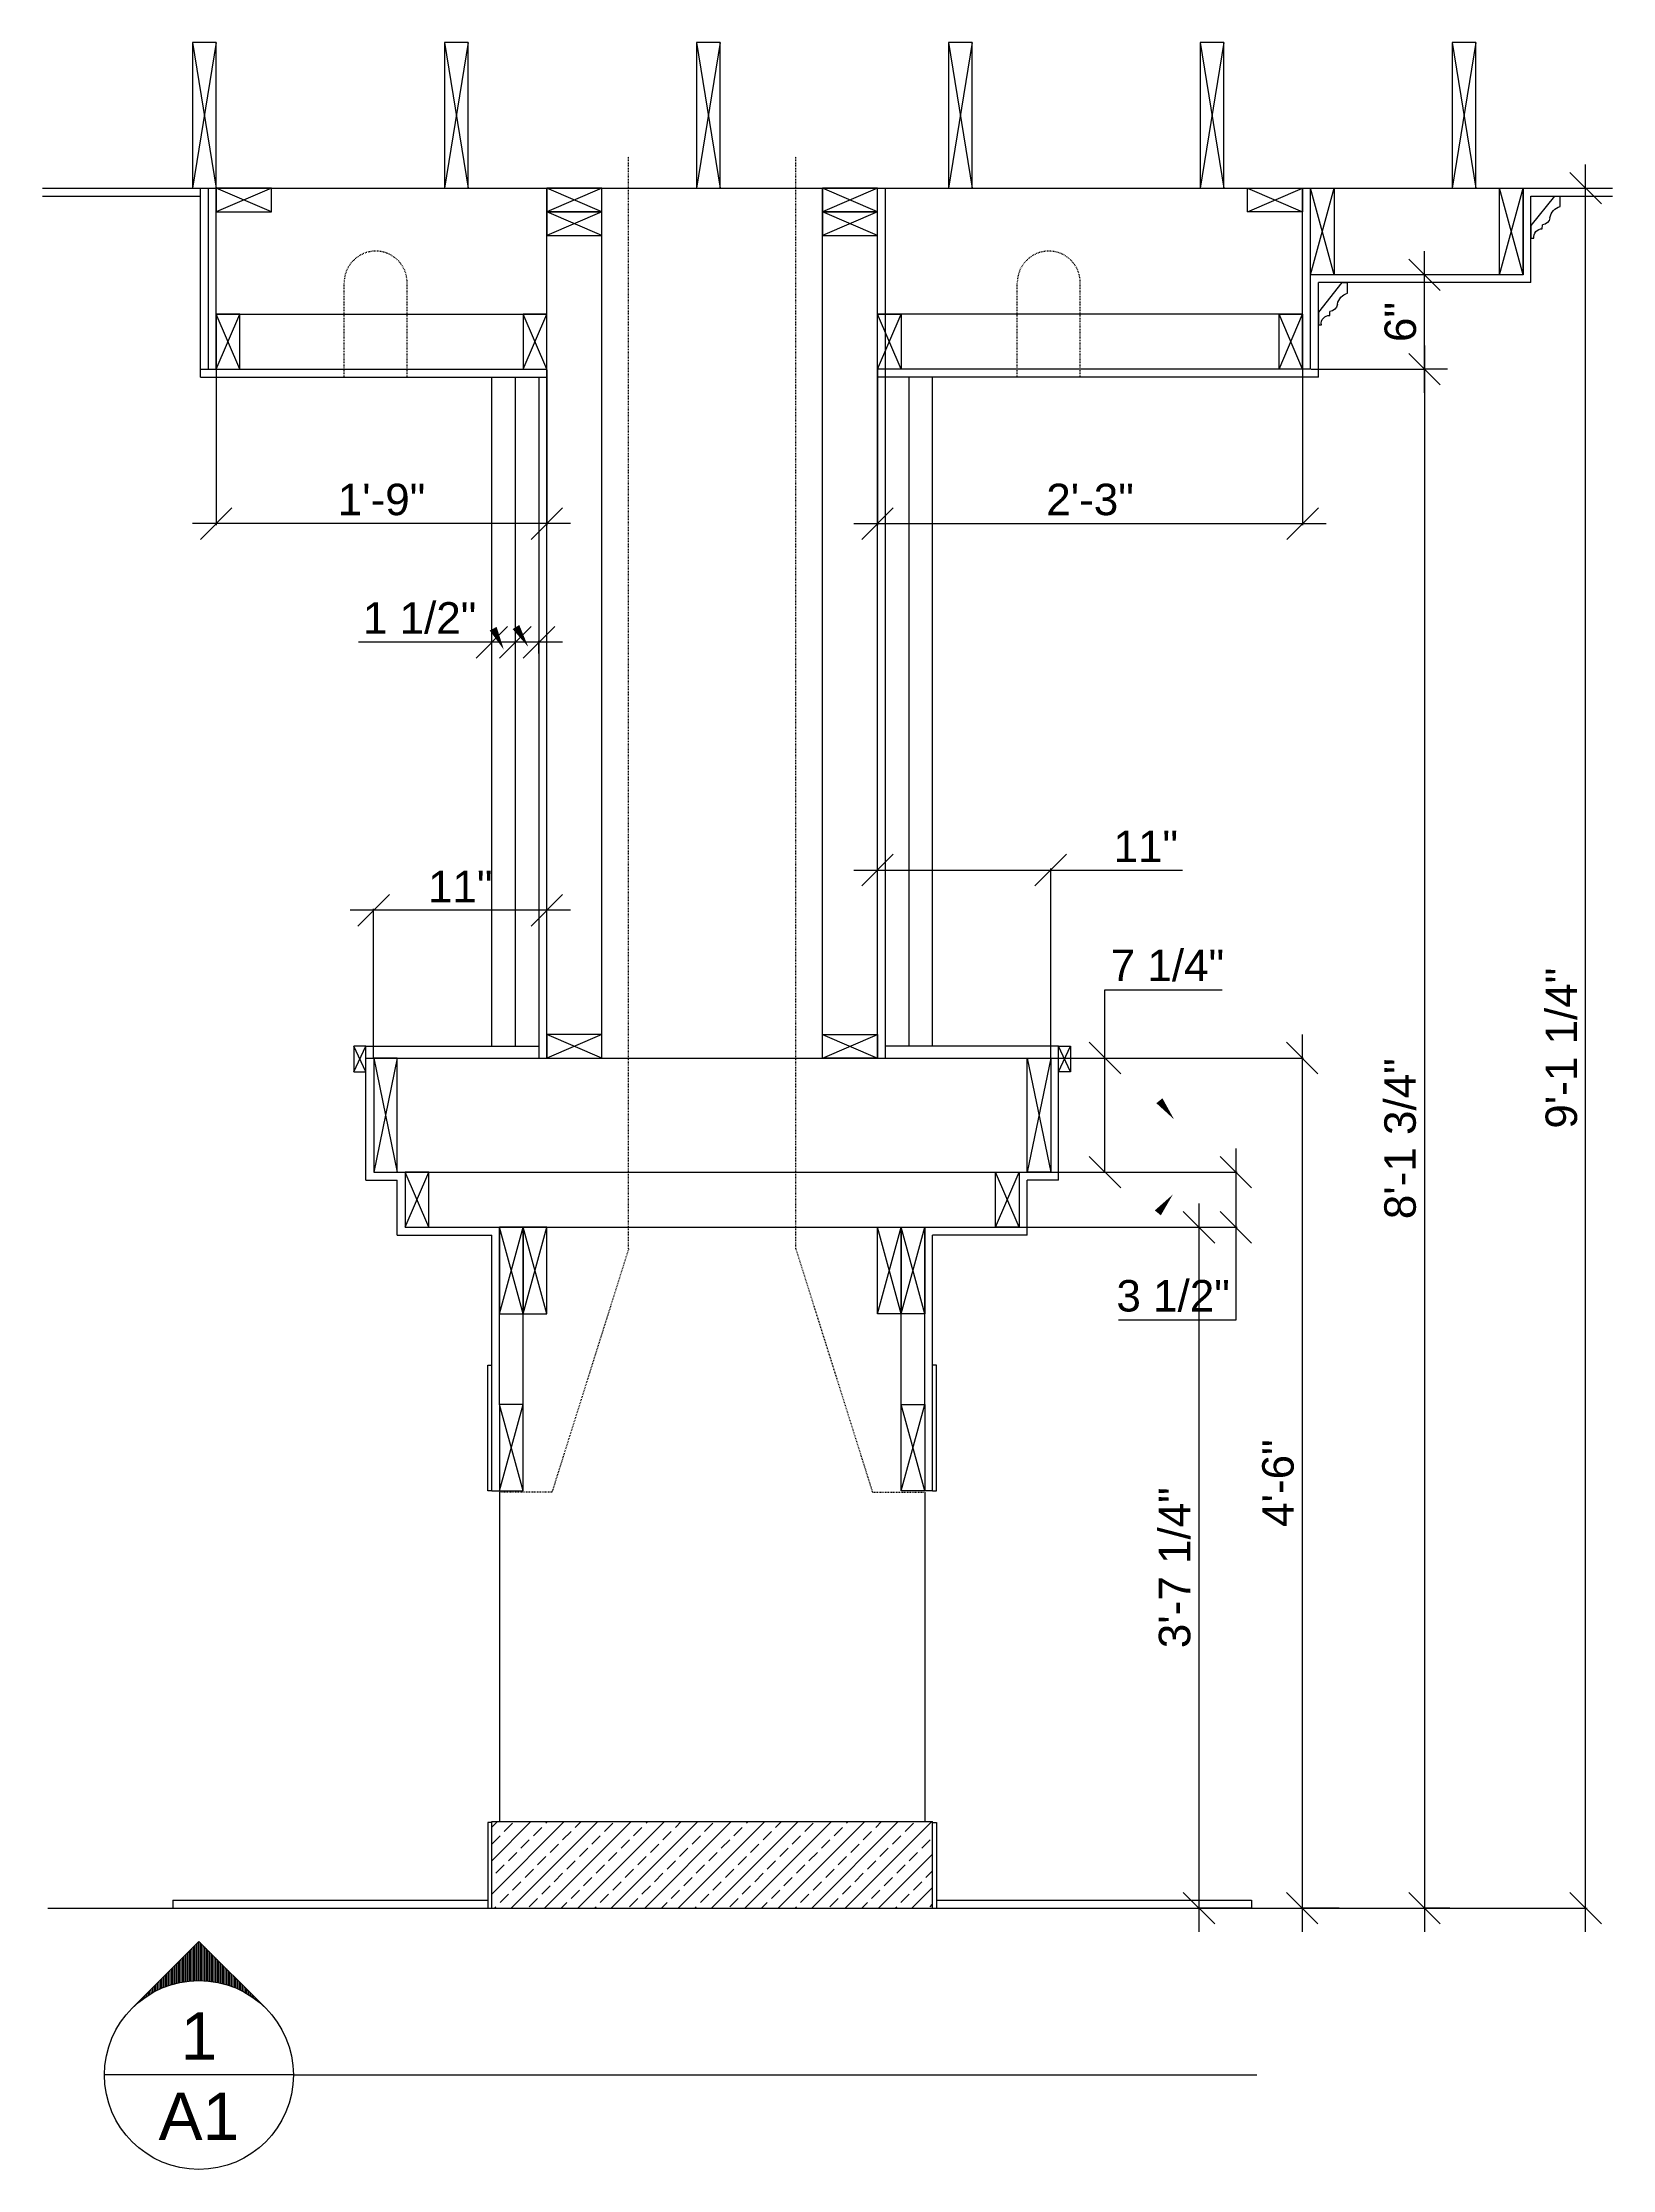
# Model space of a CAD drawing. Header units: inches. Extents: x 13 to 1535, y 73 to 1048.
# Drawn here: x 345.5 to 544.9, y 745.1 to 1015.3 of the extents above; entities that cross this region are included whole.
import ezdxf
from ezdxf.enums import TextEntityAlignment as Align

# ---------------------------------------------------------------- set-up
doc = ezdxf.new("R2010")
doc.units = ezdxf.units.IN
doc.header["$MEASUREMENT"] = 0
doc.linetypes.add('TINYDASH', pattern=[0.06, 0.03, -0.03])
for name, color, linetype in [('AR INTERIOR ELEV', 3, 'Continuous'), ('DETAIL', 14, 'Continuous'), ('DIMENSIONS', 240, 'Continuous'), ('GENERAL NOTE', 4, 'Continuous'), ('TITLES', 7, 'Continuous')]:
    doc.layers.add(name, color=color, linetype=linetype)
doc.styles.add('DIMTXT', font='ARIAL.TTF', dxfattribs={"height": 4})
doc.styles.add('RMNAMES', font='ARIAL.TTF', dxfattribs={"height": 9})
doc.dimstyles.new('Arch', dxfattribs={"dimtxt": 0.1875, "dimasz": 4, "dimexe": 0.179993, "dimexo": 0.0625, "dimgap": 1, "dimtad": 1, "dimtoh": 1, "dimdec": 4, "dimzin": 0, "dimdsep": 46, "dimlunit": 4, "dimtxsty": 'DIMTXT', "dimblk1": 'OBLIQUE', "dimblk2": 'OBLIQUE', "dimsah": 1, "dimcen": 0.089996, "dimdle": 3, "dimadec": 0, "dimazin": 0, "dimtfac": 1, "dimtdec": 4, "dimtofl": 0, "dimtmove": 0, "dimatfit": 3, "dimldrblk": 'OBLIQUE', "dimfxl": 1, "dimfrac": 2, "dimtolj": 1, "dimtzin": 0, "dimarcsym": 0})

# ---------------------------------------------------------------- blocks, each defined once
blk = doc.blocks.new('DETCO 4')
at = {"layer": 'TITLES'}
blk.add_line((12, 0), (-12, 0), dxfattribs=at)
at = {"layer": 'TITLES', "color": 6, "style": 'RMNAMES'}
for tag, p in [('LTR', (0, 1.95)), ('SHT', (0, -8.25))]:
    blk.add_attdef(tag, text='', height=6, dxfattribs=at).set_placement(p, align=Align.CENTER)
blk = doc.blocks.new('325 CROWN')
at = {"layer": 'DETAIL'}
for p, q in [((-1.49, 0), (-1.85, 0)), ((-1.85, -0.66), (-1.85, 0)), ((-1.49, 0), (0, -1.87)), ((-0.72, -2.08), (-0.73, -1.83)), ((0, -2.68), (-0.19, -2.68)), ((0, -1.87), (0, -2.68))]:
    blk.add_line(p, q, dxfattribs=at)
for centre, radius, start, end in [((-2.12, -1.55), 0.93, 10.9865, 73.2786), ((-0.69, -1.31), 0.521, 187.2019, 266.2083), ((-0.7, -2.6), 0.516, 351.066, 92.3813)]:
    blk.add_arc(centre, radius, start, end, dxfattribs=at)
blk = doc.blocks.new('2X6 SEC')
at = {"layer": 'DETAIL'}
for p, q in [((0, 5.5), (-1.5, 5.5)), ((-1.5, 5.5), (-1.5, 0)), ((-1.5, 5.5), (0, 0)), ((0, 5.5), (-1.5, 0)), ((0, 0), (0, 5.5)), ((-1.5, 0), (0, 0))]:
    blk.add_line(p, q, dxfattribs=at)
blk = doc.blocks.new('2X10 SEC')
at = {"layer": 'DETAIL'}
for p, q in [((0, 9.25), (-1.5, 9.25)), ((-1.5, 9.25), (-1.5, 0)), ((-1.5, 9.25), (0, 0)), ((0, 9.25), (-1.5, 0)), ((0, 0), (0, 9.25)), ((-1.5, 0), (0, 0))]:
    blk.add_line(p, q, dxfattribs=at)
blk = doc.blocks.new('_OBLIQUE')
at = {"color": 0, "linetype": 'ByBlock'}
blk.add_line((-0.5, -0.5), (0.5, 0.5), dxfattribs=at)
blk = doc.blocks.new('*D115')
at = {"layer": 'Defpoints', "color": 0}
for p in [(473.53, 910.22), (451.53, 886.34), (473.53, 886.34)]:
    blk.add_point(p, dxfattribs=at)
at = {"layer": 'DIMENSIONS', "color": 0, "lineweight": -2}
for p, q in [((448.53, 910.22), (473.53, 910.22)), ((451.53, 886.4), (451.53, 910.4)), ((473.53, 886.4), (473.53, 910.4)), ((473.53, 910.22), (490.27, 910.22))]:
    blk.add_line(p, q, dxfattribs=at)
at = {"layer": 'DIMENSIONS', "color": 0, "lineweight": -2, "xscale": 4, "yscale": 4, "zscale": 4, "rotation": 180}
blk.add_blockref('_OBLIQUE', (451.53, 910.22), dxfattribs=at)
at = {"layer": 'DIMENSIONS', "color": 0, "lineweight": -2, "xscale": 4, "yscale": 4, "zscale": 4}
blk.add_blockref('_OBLIQUE', (473.53, 910.22), dxfattribs=at)
at = {"layer": 'DIMENSIONS', "color": 0, "insert": (485.61, 913.23), "char_height": 4, "attachment_point": 5, "style": 'DIMTXT'}
blk.add_mtext('\\A1;11"', dxfattribs=at)
blk = doc.blocks.new('*D116')
at = {"layer": 'Defpoints', "color": 0}
for p in [(387.53, 905.11), (387.53, 886.34), (409.53, 886.34)]:
    blk.add_point(p, dxfattribs=at)
at = {"layer": 'DIMENSIONS', "color": 0, "lineweight": -2}
for p, q in [((387.53, 886.4), (387.53, 905.29)), ((409.53, 886.4), (409.53, 905.29)), ((412.53, 905.11), (384.53, 905.11))]:
    blk.add_line(p, q, dxfattribs=at)
at = {"layer": 'DIMENSIONS', "color": 0, "lineweight": -2, "xscale": 4, "yscale": 4, "zscale": 4, "rotation": 180}
blk.add_blockref('_OBLIQUE', (387.53, 905.11), dxfattribs=at)
at = {"layer": 'DIMENSIONS', "color": 0, "lineweight": -2, "xscale": 4, "yscale": 4, "zscale": 4}
blk.add_blockref('_OBLIQUE', (409.53, 905.11), dxfattribs=at)
at = {"layer": 'DIMENSIONS', "color": 0, "insert": (398.53, 908.12), "char_height": 4, "attachment_point": 5, "style": 'DIMTXT'}
blk.add_mtext('\\A1;11"', dxfattribs=at)
blk = doc.blocks.new('*D117')
at = {"layer": 'Defpoints', "color": 0}
for p in [(451.53, 973.84), (505.53, 973.84), (505.53, 954.23)]:
    blk.add_point(p, dxfattribs=at)
at = {"layer": 'DIMENSIONS', "color": 0, "lineweight": -2}
for p, q in [((451.53, 973.78), (451.53, 954.05)), ((505.53, 973.78), (505.53, 954.05)), ((448.53, 954.23), (508.53, 954.23))]:
    blk.add_line(p, q, dxfattribs=at)
at = {"layer": 'DIMENSIONS', "color": 0, "lineweight": -2, "xscale": 4, "yscale": 4, "zscale": 4, "rotation": 180}
blk.add_blockref('_OBLIQUE', (451.53, 954.23), dxfattribs=at)
at = {"layer": 'DIMENSIONS', "color": 0, "lineweight": -2, "xscale": 4, "yscale": 4, "zscale": 4}
blk.add_blockref('_OBLIQUE', (505.53, 954.23), dxfattribs=at)
at = {"layer": 'DIMENSIONS', "color": 0, "insert": (478.53, 957.27), "char_height": 4, "attachment_point": 5, "style": 'DIMTXT'}
blk.add_mtext('\\A1;2\'-3"', dxfattribs=at)
blk = doc.blocks.new('*D118')
at = {"layer": 'Defpoints', "color": 0}
for p in [(402.53, 939.15), (402.53, 937.66), (405.53, 937.66)]:
    blk.add_point(p, dxfattribs=at)
at = {"layer": 'DIMENSIONS', "color": 0, "lineweight": -2}
for p, q in [((402.53, 939.15), (392.87, 939.15)), ((402.53, 937.72), (402.53, 939.33)), ((408.53, 939.15), (402.53, 939.15)), ((405.53, 937.72), (405.53, 939.33))]:
    blk.add_line(p, q, dxfattribs=at)
at = {"layer": 'DIMENSIONS', "color": 0, "lineweight": -2, "xscale": 4, "yscale": 4, "zscale": 4, "rotation": 180}
blk.add_blockref('_OBLIQUE', (402.53, 939.15), dxfattribs=at)
at = {"layer": 'DIMENSIONS', "color": 0, "lineweight": -2, "xscale": 4, "yscale": 4, "zscale": 4}
blk.add_blockref('_OBLIQUE', (405.53, 939.15), dxfattribs=at)
blk = doc.blocks.new('*D119')
at = {"layer": 'Defpoints', "color": 0}
for p in [(405.53, 939.15), (405.53, 937.66), (408.53, 937.66)]:
    blk.add_point(p, dxfattribs=at)
at = {"layer": 'DIMENSIONS', "color": 0, "lineweight": -2}
for p, q in [((405.53, 939.15), (385.6, 939.15)), ((405.53, 937.72), (405.53, 939.33)), ((411.53, 939.15), (405.53, 939.15)), ((408.53, 937.72), (408.53, 939.33))]:
    blk.add_line(p, q, dxfattribs=at)
at = {"layer": 'DIMENSIONS', "color": 0, "lineweight": -2, "xscale": 4, "yscale": 4, "zscale": 4, "rotation": 180}
blk.add_blockref('_OBLIQUE', (405.53, 939.15), dxfattribs=at)
at = {"layer": 'DIMENSIONS', "color": 0, "lineweight": -2, "xscale": 4, "yscale": 4, "zscale": 4}
blk.add_blockref('_OBLIQUE', (408.53, 939.15), dxfattribs=at)
at = {"layer": 'DIMENSIONS', "color": 0, "insert": (393.37, 942.22), "char_height": 4, "attachment_point": 5, "style": 'DIMTXT'}
blk.add_mtext('\\A1;1 1/2"', dxfattribs=at)
blk = doc.blocks.new('*D120')
at = {"layer": 'Defpoints', "color": 0}
for p in [(367.53, 973.84), (409.53, 973.84), (367.53, 954.23)]:
    blk.add_point(p, dxfattribs=at)
at = {"layer": 'DIMENSIONS', "color": 0, "lineweight": -2}
for p, q in [((367.53, 973.78), (367.53, 954.05)), ((409.53, 973.78), (409.53, 954.05)), ((412.53, 954.23), (364.53, 954.23))]:
    blk.add_line(p, q, dxfattribs=at)
at = {"layer": 'DIMENSIONS', "color": 0, "lineweight": -2, "xscale": 4, "yscale": 4, "zscale": 4, "rotation": 180}
blk.add_blockref('_OBLIQUE', (367.53, 954.23), dxfattribs=at)
at = {"layer": 'DIMENSIONS', "color": 0, "lineweight": -2, "xscale": 4, "yscale": 4, "zscale": 4}
blk.add_blockref('_OBLIQUE', (409.53, 954.23), dxfattribs=at)
at = {"layer": 'DIMENSIONS', "color": 0, "insert": (388.53, 957.27), "char_height": 4, "attachment_point": 5, "style": 'DIMTXT'}
blk.add_mtext('\\A1;1\'-9"', dxfattribs=at)
blk = doc.blocks.new('*D121')
at = {"layer": 'Defpoints', "color": 0}
for p in [(468.03, 864.84), (492.36, 778.34), (499.03, 778.34)]:
    blk.add_point(p, dxfattribs=at)
at = {"layer": 'DIMENSIONS', "color": 0, "lineweight": -2}
for p, q in [((492.36, 867.84), (492.36, 775.34)), ((468.1, 864.84), (492.54, 864.84)), ((498.97, 778.34), (492.18, 778.34))]:
    blk.add_line(p, q, dxfattribs=at)
at = {"layer": 'DIMENSIONS', "color": 0, "lineweight": -2, "xscale": 4, "yscale": 4, "zscale": 4}
for p, rotation in [((492.36, 864.84), 90), ((492.36, 778.34), 270)]:
    blk.add_blockref('_OBLIQUE', p, dxfattribs=dict(at, rotation=rotation))
at = {"layer": 'DIMENSIONS', "color": 0, "insert": (489.29, 821.59), "char_height": 4, "attachment_point": 5, "rotation": 90, "style": 'DIMTXT'}
blk.add_mtext('\\A1;3\'-7 1/4"', dxfattribs=at)
blk = doc.blocks.new('*D122')
at = {"layer": 'Defpoints', "color": 0}
for p in [(473.53, 871.84), (468.03, 864.84), (497.04, 864.84)]:
    blk.add_point(p, dxfattribs=at)
at = {"layer": 'DIMENSIONS', "color": 0, "lineweight": -2}
for p, q in [((497.04, 874.84), (497.04, 864.84)), ((473.6, 871.84), (497.22, 871.84)), ((468.1, 864.84), (497.22, 864.84)), ((497.04, 864.84), (497.04, 853.04)), ((497.04, 853.04), (482.12, 853.04))]:
    blk.add_line(p, q, dxfattribs=at)
at = {"layer": 'DIMENSIONS', "color": 0, "lineweight": -2, "xscale": 4, "yscale": 4, "zscale": 4}
for p, rotation in [((497.04, 871.84), 90), ((497.04, 864.84), 270)]:
    blk.add_blockref('_OBLIQUE', p, dxfattribs=dict(at, rotation=rotation))
at = {"layer": 'DIMENSIONS', "color": 0, "insert": (489.08, 856.11), "char_height": 4, "attachment_point": 5, "style": 'DIMTXT'}
blk.add_mtext('\\A1;3 1/2"', dxfattribs=at)
blk = doc.blocks.new('*D123')
at = {"layer": 'Defpoints', "color": 0}
for p in [(473.53, 886.34), (473.53, 871.84), (480.42, 871.84)]:
    blk.add_point(p, dxfattribs=at)
at = {"layer": 'DIMENSIONS', "color": 0, "lineweight": -2}
for p, q in [((480.42, 886.34), (480.42, 895.01)), ((480.42, 895.01), (495.31, 895.01)), ((480.42, 871.84), (480.42, 889.34)), ((473.6, 886.34), (480.6, 886.34)), ((473.6, 871.84), (480.6, 871.84))]:
    blk.add_line(p, q, dxfattribs=at)
at = {"layer": 'DIMENSIONS', "color": 0, "lineweight": -2, "xscale": 4, "yscale": 4, "zscale": 4}
for p, rotation in [((480.42, 886.34), 90), ((480.42, 871.84), 270)]:
    blk.add_blockref('_OBLIQUE', p, dxfattribs=dict(at, rotation=rotation))
at = {"layer": 'DIMENSIONS', "color": 0, "insert": (488.36, 898.08), "char_height": 4, "attachment_point": 5, "style": 'DIMTXT'}
blk.add_mtext('\\A1;7 1/4"', dxfattribs=at)
blk = doc.blocks.new('*D124')
at = {"layer": 'Defpoints', "color": 0}
for p in [(473.53, 886.34), (505.47, 778.34), (510.22, 778.34)]:
    blk.add_point(p, dxfattribs=at)
at = {"layer": 'DIMENSIONS', "color": 0, "lineweight": -2}
for p, q in [((505.47, 889.34), (505.47, 775.34)), ((473.6, 886.34), (505.65, 886.34)), ((510.16, 778.34), (505.29, 778.34))]:
    blk.add_line(p, q, dxfattribs=at)
at = {"layer": 'DIMENSIONS', "color": 0, "lineweight": -2, "xscale": 4, "yscale": 4, "zscale": 4}
for p, rotation in [((505.47, 886.34), 90), ((505.47, 778.34), 270)]:
    blk.add_blockref('_OBLIQUE', p, dxfattribs=dict(at, rotation=rotation))
at = {"layer": 'DIMENSIONS', "color": 0, "insert": (502.42, 832.34), "char_height": 4, "attachment_point": 5, "rotation": 90, "style": 'DIMTXT'}
blk.add_mtext('\\A1;4\'-6"', dxfattribs=at)
blk = doc.blocks.new('*D125')
at = {"layer": 'AR INTERIOR ELEV', "color": 0, "lineweight": -2}
for p, q in [((521, 970.84), (521, 988.84)), ((523.53, 985.84), (520.82, 985.84)), ((523.94, 973.84), (520.82, 973.84))]:
    blk.add_line(p, q, dxfattribs=at)
at = {"layer": 'Defpoints', "color": 0}
for p in [(521, 985.84), (523.59, 985.84), (524, 973.84)]:
    blk.add_point(p, dxfattribs=at)
at = {"layer": 'AR INTERIOR ELEV', "color": 0, "lineweight": -2, "xscale": 4, "yscale": 4, "zscale": 4}
for p, rotation in [((521, 985.84), 90), ((521, 973.84), 270)]:
    blk.add_blockref('_OBLIQUE', p, dxfattribs=dict(at, rotation=rotation))
at = {"layer": 'AR INTERIOR ELEV', "color": 0, "insert": (517.96, 979.84), "char_height": 4, "attachment_point": 5, "rotation": 90, "style": 'DIMTXT'}
blk.add_mtext('\\A1;6"', dxfattribs=at)
blk = doc.blocks.new('*D126')
at = {"layer": 'Defpoints', "color": 0}
for p in [(506.53, 973.84), (521, 778.34), (524.28, 778.34)]:
    blk.add_point(p, dxfattribs=at)
at = {"layer": 'DIMENSIONS', "color": 0, "lineweight": -2}
for p, q in [((521, 976.84), (521, 775.34)), ((506.6, 973.84), (521.18, 973.84)), ((524.21, 778.34), (520.82, 778.34))]:
    blk.add_line(p, q, dxfattribs=at)
at = {"layer": 'DIMENSIONS', "color": 0, "lineweight": -2, "xscale": 4, "yscale": 4, "zscale": 4}
for p, rotation in [((521, 973.84), 90), ((521, 778.34), 270)]:
    blk.add_blockref('_OBLIQUE', p, dxfattribs=dict(at, rotation=rotation))
at = {"layer": 'DIMENSIONS', "color": 0, "insert": (517.93, 876.09), "char_height": 4, "attachment_point": 5, "rotation": 90, "style": 'DIMTXT'}
blk.add_mtext('\\A1;8\'-1 3/4"', dxfattribs=at)
blk = doc.blocks.new('*D127')
at = {"layer": 'Defpoints', "color": 0}
for p in [(529.59, 996.84), (541.48, 996.84), (505.47, 778.34)]:
    blk.add_point(p, dxfattribs=at)
at = {"layer": 'DIMENSIONS', "color": 0, "lineweight": -2}
for p, q in [((541.48, 775.34), (541.48, 999.84)), ((529.65, 996.84), (541.66, 996.84)), ((505.53, 778.34), (541.66, 778.34))]:
    blk.add_line(p, q, dxfattribs=at)
at = {"layer": 'DIMENSIONS', "color": 0, "lineweight": -2, "xscale": 4, "yscale": 4, "zscale": 4}
for p, rotation in [((541.48, 996.84), 90), ((541.48, 778.34), 270)]:
    blk.add_blockref('_OBLIQUE', p, dxfattribs=dict(at, rotation=rotation))
at = {"layer": 'DIMENSIONS', "color": 0, "insert": (538.41, 887.59), "char_height": 4, "attachment_point": 5, "rotation": 90, "style": 'DIMTXT'}
blk.add_mtext('\\A1;9\'-1 1/4"', dxfattribs=at)
blk = doc.blocks.new('*X41')
at = {"color": 0}
for p, q in [((272.95, 70.4), (273.58, 70.4)), ((273.15, 70.6), (273.69, 70.6)), ((273.35, 70.8), (273.81, 70.8)), ((273.55, 71), (273.94, 71)), ((273.75, 71.2), (274.07, 71.2)), ((273.95, 71.4), (274.21, 71.4)), ((274.15, 71.6), (274.35, 71.6)), ((274.35, 71.8), (274.5, 71.8)), ((274.55, 72), (274.66, 72)), ((274.75, 72.2), (274.82, 72.2)), ((274.95, 72.4), (274.99, 72.4)), ((275.15, 72.6), (275.17, 72.6)), ((275.35, 72.8), (275.36, 72.8)), ((270.15, 67.6), (272.43, 67.6)), ((270.35, 67.8), (272.49, 67.8)), ((270.55, 68), (272.55, 68)), ((270.75, 68.2), (272.61, 68.2)), ((270.95, 68.4), (272.68, 68.4)), ((271.15, 68.6), (272.75, 68.6)), ((271.35, 68.8), (272.82, 68.8)), ((271.55, 69), (272.9, 69)), ((271.75, 69.2), (272.98, 69.2)), ((271.95, 69.4), (273.07, 69.4)), ((272.15, 69.6), (273.16, 69.6)), ((272.35, 69.8), (273.26, 69.8)), ((272.55, 70), (273.36, 70)), ((272.75, 70.2), (273.47, 70.2)), ((267.55, 65), (272.03, 65)), ((267.75, 65.2), (272.04, 65.2)), ((267.95, 65.4), (272.06, 65.4)), ((268.15, 65.6), (272.08, 65.6)), ((268.35, 65.8), (272.1, 65.8)), ((268.55, 66), (272.12, 66)), ((268.75, 66.2), (272.15, 66.2)), ((268.95, 66.4), (272.18, 66.4)), ((269.15, 66.6), (272.21, 66.6)), ((269.35, 66.8), (272.25, 66.8)), ((269.55, 67), (272.29, 67)), ((269.75, 67.2), (272.33, 67.2)), ((269.95, 67.4), (272.38, 67.4)), ((267.15, 64.6), (272.02, 64.6)), ((267.15, 64.4), (272.02, 64.4)), ((267.35, 64.8), (272.03, 64.8)), ((267.35, 64.2), (272.03, 64.2)), ((267.55, 64), (272.03, 64)), ((267.75, 63.8), (272.04, 63.8)), ((267.95, 63.6), (272.06, 63.6)), ((268.15, 63.4), (272.07, 63.4)), ((268.35, 63.2), (272.09, 63.2)), ((268.55, 63), (272.12, 63)), ((268.75, 62.8), (272.15, 62.8)), ((268.95, 62.6), (272.18, 62.6)), ((269.15, 62.4), (272.21, 62.4)), ((269.35, 62.2), (272.25, 62.2)), ((269.55, 62), (272.29, 62)), ((269.75, 61.8), (272.33, 61.8)), ((269.95, 61.6), (272.38, 61.6)), ((270.15, 61.4), (272.43, 61.4)), ((270.35, 61.2), (272.49, 61.2)), ((270.55, 61), (272.55, 61)), ((270.75, 60.8), (272.61, 60.8)), ((270.95, 60.6), (272.68, 60.6)), ((271.15, 60.4), (272.75, 60.4)), ((271.35, 60.2), (272.82, 60.2)), ((271.55, 60), (272.9, 60)), ((271.75, 59.8), (272.98, 59.8)), ((271.95, 59.6), (273.07, 59.6)), ((272.15, 59.4), (273.16, 59.4)), ((272.35, 59.2), (273.26, 59.2)), ((272.55, 59), (273.36, 59)), ((272.75, 58.8), (273.46, 58.8)), ((272.95, 58.6), (273.57, 58.6)), ((273.15, 58.4), (273.69, 58.4)), ((273.35, 58.2), (273.81, 58.2)), ((273.55, 58), (273.94, 58)), ((273.75, 57.8), (274.07, 57.8)), ((273.95, 57.6), (274.21, 57.6)), ((274.15, 57.4), (274.35, 57.4)), ((274.35, 57.2), (274.5, 57.2)), ((274.55, 57), (274.66, 57)), ((274.75, 56.8), (274.82, 56.8)), ((274.95, 56.6), (274.99, 56.6)), ((275.15, 56.4), (275.17, 56.4)), ((275.35, 56.2), (275.36, 56.2))]:
    blk.add_line(p, q, dxfattribs=at)
blk = doc.blocks.new('DETCO 1')
at = {"layer": 'GENERAL NOTE', "color": 7}
for q in [(-20.49, 8.49), (-3.51, 8.49)]:
    blk.add_line((-12, 16.97), q, dxfattribs=at)
blk.add_circle((-12, 0), 12, dxfattribs=at)
at = {"layer": 'GENERAL NOTE', "color": 3, "rotation": 270}
blk.add_blockref('*X41', (-76.5, 284.02), dxfattribs=at)
blk = doc.blocks.new('2X4 SEC')
for p, q in [((3.5, 0), (0, 1.5)), ((3.5, 1.5), (0, 0)), ((0, 1.5), (0, 0)), ((3.5, 1.5), (0, 1.5)), ((3.5, 0), (3.5, 1.5)), ((0, 0), (3.5, 0))]:
    blk.add_line(p, q)
blk = doc.blocks.new('2X8 SEC')
for p, q in [((1.5, 7.25), (0, 0)), ((0, 7.25), (1.5, 0)), ((0, 7.25), (0, 0)), ((1.5, 7.25), (0, 7.25)), ((1.5, 0), (1.5, 7.25)), ((0, 0), (1.5, 0))]:
    blk.add_line(p, q)
blk = doc.blocks.new('1X2 SSEC')
at = {"layer": 'DETAIL'}
for p, q in [((-0.75, 0), (0, 1.625)), ((0, 0), (-0.75, 1.625)), ((0, 1.625), (-0.75, 1.625)), ((-0.75, 1.625), (-0.75, 0)), ((0, 0), (0, 1.625)), ((-0.75, 0), (0, 0))]:
    blk.add_line(p, q, dxfattribs=at)

msp = doc.modelspace()

# ---------------------------------------------------------------- hatches: boundary and pattern name
at = {"layer": 'AR INTERIOR ELEV'}
h = msp.add_hatch(dxfattribs=at)
h.set_pattern_fill('ANSI33', color=256, scale=12, style=0)
h.paths.add_polyline_path([(458.53331, 789.34108), (402.53331, 789.34108), (402.53331, 778.34108), (458.53331, 778.34108)])

# ---------------------------------------------------------------- linework, layer by layer
at = {"layer": 'AR INTERIOR ELEV', "linetype": 'TINYDASH'}
for p, q in [((419.91186, 862.09753), (419.91186, 1000.91925)), ((441.15476, 862.09753), (441.15476, 1000.91925)), ((383.78528, 972.84108), (383.78528, 984.84108)), ((391.78528, 972.84108), (391.78528, 984.84108)), ((469.28134, 972.84108), (469.28134, 984.84108)), ((477.28134, 972.84108), (477.28134, 984.84108)), ((419.91186, 862.09753), (410.18399, 831.20568)), ((441.15476, 862.09753), (450.88263, 831.20568)), ((410.18399, 831.20568), (403.53331, 831.20568)), ((450.88263, 831.20568), (457.53331, 831.20568))]:
    msp.add_line(p, q, dxfattribs=at)
at = {"layer": 'AR INTERIOR ELEV'}
for p, q in [((345.47187, 996.84108), (544.88364, 996.84108)), ((345.47187, 995.84108), (365.53331, 995.84108)), ((366.53331, 973.84108), (366.53331, 996.84108)), ((367.53331, 973.84108), (367.53331, 996.84108)), ((409.53331, 886.34108), (409.53331, 996.84108)), ((416.53331, 886.34108), (416.53331, 996.84108)), ((444.53331, 886.34108), (444.53331, 996.84108)), ((451.53331, 886.34108), (451.53331, 996.84108)), ((505.53331, 973.84108), (505.53331, 996.84108)), ((506.53331, 973.84108), (506.53331, 996.84108)), ((533.53331, 985.84108), (533.53331, 996.84108)), ((533.53331, 985.84108), (506.53331, 985.84108)), ((367.53331, 980.84108), (409.53331, 980.84108)), ((505.53331, 980.84108), (451.53331, 980.84108)), ((365.53331, 973.84108), (409.53331, 973.84108)), ((402.53331, 887.84108), (402.53331, 972.84108)), ((405.53331, 887.84108), (405.53331, 972.84108)), ((506.53331, 973.84108), (451.53331, 973.84108)), ((455.53331, 887.84108), (455.53331, 972.84108)), ((458.53331, 887.84108), (458.53331, 972.84108)), ((386.53331, 886.34108), (474.53331, 886.34108)), ((390.53331, 871.84108), (473.53331, 871.84108)), ((394.53331, 864.84108), (469.53331, 864.84108)), ((403.53331, 842.34108), (403.53331, 864.84108)), ((406.53331, 831.34108), (406.53331, 864.84108)), ((454.53331, 831.34108), (454.53331, 864.84108)), ((457.53331, 842.34108), (457.53331, 864.84108)), ((402.03331, 831.34108), (402.03331, 847.34108)), ((402.03331, 847.34108), (402.53331, 847.34108)), ((459.03331, 847.34108), (458.53331, 847.34108)), ((459.03331, 831.34108), (459.03331, 847.34108)), ((402.53331, 831.34108), (402.03331, 831.34108)), ((402.53331, 831.34108), (406.53331, 831.34108)), ((403.53331, 831.20568), (403.53331, 789.34108)), ((458.53331, 831.34108), (454.53331, 831.34108)), ((457.53331, 831.20568), (457.53331, 789.34108)), ((458.53331, 831.34108), (459.03331, 831.34108)), ((402.03331, 789.20568), (402.03331, 778.34108)), ((402.53331, 789.20568), (402.03331, 789.20568)), ((402.53331, 789.34108), (458.53331, 789.34108)), ((402.53331, 778.34108), (402.53331, 789.34108)), ((458.53331, 778.34108), (458.53331, 789.34108)), ((458.53331, 789.20568), (459.03331, 789.20568)), ((459.03331, 789.20568), (459.03331, 778.34108)), ((346.15877, 778.34108), (524.2767, 778.34108)), ((362.03331, 779.34108), (362.03331, 778.34108)), ((362.03331, 779.34108), (402.03331, 779.34108)), ((459.03331, 779.34108), (499.03331, 779.34108)), ((499.03331, 779.34108), (499.03331, 778.34108))]:
    msp.add_line(p, q, dxfattribs=at)
at = {"layer": 'AR INTERIOR ELEV', "color": 6}
for p, q in [((365.53331, 972.84108), (365.53331, 996.84108)), ((452.53331, 886.34108), (452.53331, 996.84108)), ((534.53331, 995.84108), (544.88364, 995.84108)), ((534.53331, 984.84108), (534.53331, 995.84108)), ((534.53331, 984.84108), (507.53331, 984.84108)), ((507.53331, 972.84108), (507.53331, 984.84108)), ((365.53331, 972.84108), (409.53331, 972.84108)), ((408.53331, 886.34108), (408.53331, 972.84108)), ((507.53331, 972.84108), (451.53331, 972.84108)), ((386.53331, 887.84108), (408.53331, 887.84108)), ((386.53331, 870.84108), (386.53331, 886.34108)), ((474.53331, 887.84108), (452.53331, 887.84108)), ((474.53331, 870.84108), (474.53331, 886.34108)), ((386.53331, 870.84108), (390.53331, 870.84108)), ((390.53331, 863.84108), (390.53331, 870.84108)), ((470.53331, 863.84108), (470.53331, 870.84108)), ((474.53331, 870.84108), (470.53331, 870.84108)), ((390.53331, 863.84108), (402.53331, 863.84108)), ((402.53331, 831.34108), (402.53331, 863.84108)), ((470.53331, 863.84108), (458.53331, 863.84108)), ((458.53331, 831.34108), (458.53331, 863.84108))]:
    msp.add_line(p, q, dxfattribs=at)
at = {"layer": 'AR INTERIOR ELEV'}
for points in [[(407.18701, 938.54199, 0, 0.99, 0), (405.6018, 941.08897, 0, 0, 0.473424553), (396.8307, 942.23345, 0, 0, 3.720257124)], [(404.06955, 938.20641, 0, 0.99, 0), (402.70936, 940.88033, 0, 0, 0.467114732), (396.8307, 942.23345, 0, 0, 0.21982905)]]:
    msp.add_lwpolyline(points, format="xyseb", dxfattribs=at)
at = {"layer": 'AR INTERIOR ELEV', "color": 7}
msp.add_lwpolyline([(377.33582, 757.14869), (499.72823, 757.14869)], dxfattribs=at)
at = {"layer": 'AR INTERIOR ELEV', "linetype": 'TINYDASH'}
for centre in [(387.78528, 984.84108), (473.28134, 984.84108)]:
    msp.add_arc(centre, 4, 0, 180, dxfattribs=at)
at = {"layer": 'DIMENSIONS'}
for points in [[(489.19207, 878.55579, 0, 0.99, 0), (487.33636, 880.91298, 0, 0, -0.337076634), (487.13137, 893.19578, 0, 0, -2.162592238)], [(489.03355, 868.99156, 0, 0.99, 0), (487.13705, 866.66706, 0, 0, 0.377679086), (487.39556, 859.84681, 0, 0, 18.258597281)]]:
    msp.add_lwpolyline(points, format="xyseb", dxfattribs=at)

# ---------------------------------------------------------------- block references
msp.add_blockref('DETCO 4', (365.33582, 757.14869)).add_auto_attribs({'SHT': 'A1', 'LTR': '1'})
at = {"layer": 'AR INTERIOR ELEV', "yscale": 2, "zscale": 2}
for name, p, xscale in [('2X10 SEC', (367.53331, 996.84108), 2), ('2X10 SEC', (399.53331, 996.84108), 2), ('2X10 SEC', (431.53331, 996.84108), 2), ('2X10 SEC', (463.53331, 996.84108), 2), ('2X10 SEC', (495.53331, 996.84108), 2), ('2X10 SEC', (527.53331, 996.84108), 2), ('2X4 SEC', (367.53331, 993.84108), 2), ('2X4 SEC', (409.53331, 993.84108), 2), ('2X4 SEC', (444.53331, 993.84108), 2), ('2X4 SEC', (505.53331, 993.84108), -2), ('325 CROWN', (534.53331, 995.84108), -2), ('2X4 SEC', (409.53331, 990.84108), 2), ('2X4 SEC', (444.53331, 990.84108), 2), ('325 CROWN', (507.53331, 984.84108), -2), ('2X4 SEC', (409.53331, 886.34108), 2), ('2X4 SEC', (451.53331, 886.34108), -2), ('1X2 SSEC', (386.53331, 884.59108), 2), ('2X8 SEC', (387.53331, 871.84108), 2), ('2X8 SEC', (473.53331, 871.84108), -2), ('1X2 SSEC', (474.53331, 884.59108), -2)]:
    msp.add_blockref(name, p, dxfattribs=dict(at, xscale=xscale))
for name, p, xscale, rotation in [('2X6 SEC', (509.53331, 996.84108), -2, 180), ('2X6 SEC', (533.53331, 996.84108), -2, 180), ('2X4 SEC', (367.53331, 980.84108), 2, 270), ('2X4 SEC', (406.53331, 980.84108), 2, 270), ('2X4 SEC', (454.53331, 980.84108), -2, 90), ('2X4 SEC', (505.53331, 980.84108), -2, 90), ('2X4 SEC', (391.53331, 871.84108), 2, 270), ('2X4 SEC', (469.53331, 871.84108), -2, 90), ('2X6 SEC', (403.53331, 864.84108), 2, 180), ('2X6 SEC', (454.53331, 864.84108), -2, 180), ('2X6 SEC', (457.53331, 864.84108), -2, 180), ('2X6 SEC', (403.53331, 842.34108), 2, 180), ('2X6 SEC', (457.53331, 842.34108), -2, 180)]:
    msp.add_blockref(name, p, dxfattribs=dict(at, xscale=xscale, rotation=rotation))
at = {"layer": 'AR INTERIOR ELEV', "linetype": 'TINYDASH', "xscale": 2, "yscale": 2, "zscale": 2, "rotation": 180}
msp.add_blockref('2X6 SEC', (406.53331, 864.84108), dxfattribs=at)
at = {"layer": 'AR INTERIOR ELEV'}
msp.add_blockref('DETCO 1', (377.33582, 757.14869), dxfattribs=at)

# ---------------------------------------------------------------- dimensions: what is measured, and where the dimension line sits
dim = msp.add_linear_dim(base=(521.00073, 985.84108), p1=(524.00073, 973.84108), p2=(523.5898, 985.84108), angle=90, dimstyle='Arch', override={"dimlfac": 0.5}, dxfattribs=at)
dim.commit()
dim.dimension.update_dxf_attribs({"geometry": '*D125', "text_midpoint": (517.95844, 979.84108)})
at = {"layer": 'DIMENSIONS'}
for base, p1, p2, picture, middle in [((541.47842, 996.84108), (505.46627, 778.34108), (529.5898, 996.84108), '*D127', (538.41021, 887.59108)), ((521.00073, 778.34108), (506.53331, 973.84108), (524.2767, 778.34108), '*D126', (517.93115, 876.09108)), ((505.46627, 778.34108), (473.53331, 886.34108), (510.22171, 778.34108), '*D124', (502.42397, 832.34108)), ((492.36236, 778.34108), (468.03331, 864.84108), (499.03331, 778.34108), '*D121', (489.29279, 821.59108))]:
    dim = msp.add_linear_dim(base=base, p1=p1, p2=p2, angle=90, dimstyle='Arch', override={"dimlfac": 0.5}, dxfattribs=at)
    dim.commit()
    dim.dimension.update_dxf_attribs({"geometry": picture, "text_midpoint": middle})
for base, p1, p2, picture, middle in [((367.53331, 954.23069), (409.53331, 973.84108), (367.53331, 973.84108), '*D120', (388.53331, 957.27298)), ((505.53331, 954.23069), (451.53331, 973.84108), (505.53331, 973.84108), '*D117', (478.53331, 957.27435)), ((387.53331, 905.10912), (409.53331, 886.34108), (387.53331, 886.34108), '*D116', (398.53331, 908.11731))]:
    dim = msp.add_linear_dim(base=base, p1=p1, p2=p2, dimstyle='Arch', override={"dimlfac": 0.5}, dxfattribs=at)
    dim.commit()
    dim.dimension.update_dxf_attribs({"geometry": picture, "text_midpoint": middle})
for base, p1, p2, picture, middle in [((405.53331, 939.14699), (408.53331, 937.66108), (405.53331, 937.66108), '*D119', (393.36824, 939.14699)), ((473.53331, 910.22223), (451.53331, 886.34108), (473.53331, 886.34108), '*D115', (485.60971, 910.22223))]:
    dim = msp.add_linear_dim(base=base, p1=p1, p2=p2, dimstyle='Arch', override={"dimlfac": 0.5}, dxfattribs=at)
    dim.commit()
    dim.dimension.update_dxf_attribs({"geometry": picture, "text_midpoint": middle, "dimtype": 160})
dim = msp.add_linear_dim(base=(402.53331, 939.14699), p1=(405.53331, 937.66108), p2=(402.53331, 937.66108), text=' ', dimstyle='Arch', override={"dimlfac": 0.5}, dxfattribs=at)
dim.commit()
dim.dimension.update_dxf_attribs({"geometry": '*D118', "text_midpoint": (393.86936, 939.14699), "dimtype": 160})
for base, p1, p2, picture, middle in [((480.41966, 871.84108), (473.53331, 886.34108), (473.53331, 871.84108), '*D123', (488.36236, 895.0147)), ((497.03767, 864.84108), (473.53331, 871.84108), (468.03331, 864.84108), '*D122', (489.07996, 853.04193))]:
    dim = msp.add_linear_dim(base=base, p1=p1, p2=p2, angle=90, dimstyle='Arch', override={"dimlfac": 0.5}, dxfattribs=at)
    dim.commit()
    dim.dimension.update_dxf_attribs({"geometry": picture, "text_midpoint": middle, "dimtype": 160})

doc.saveas('drawing.dxf')
